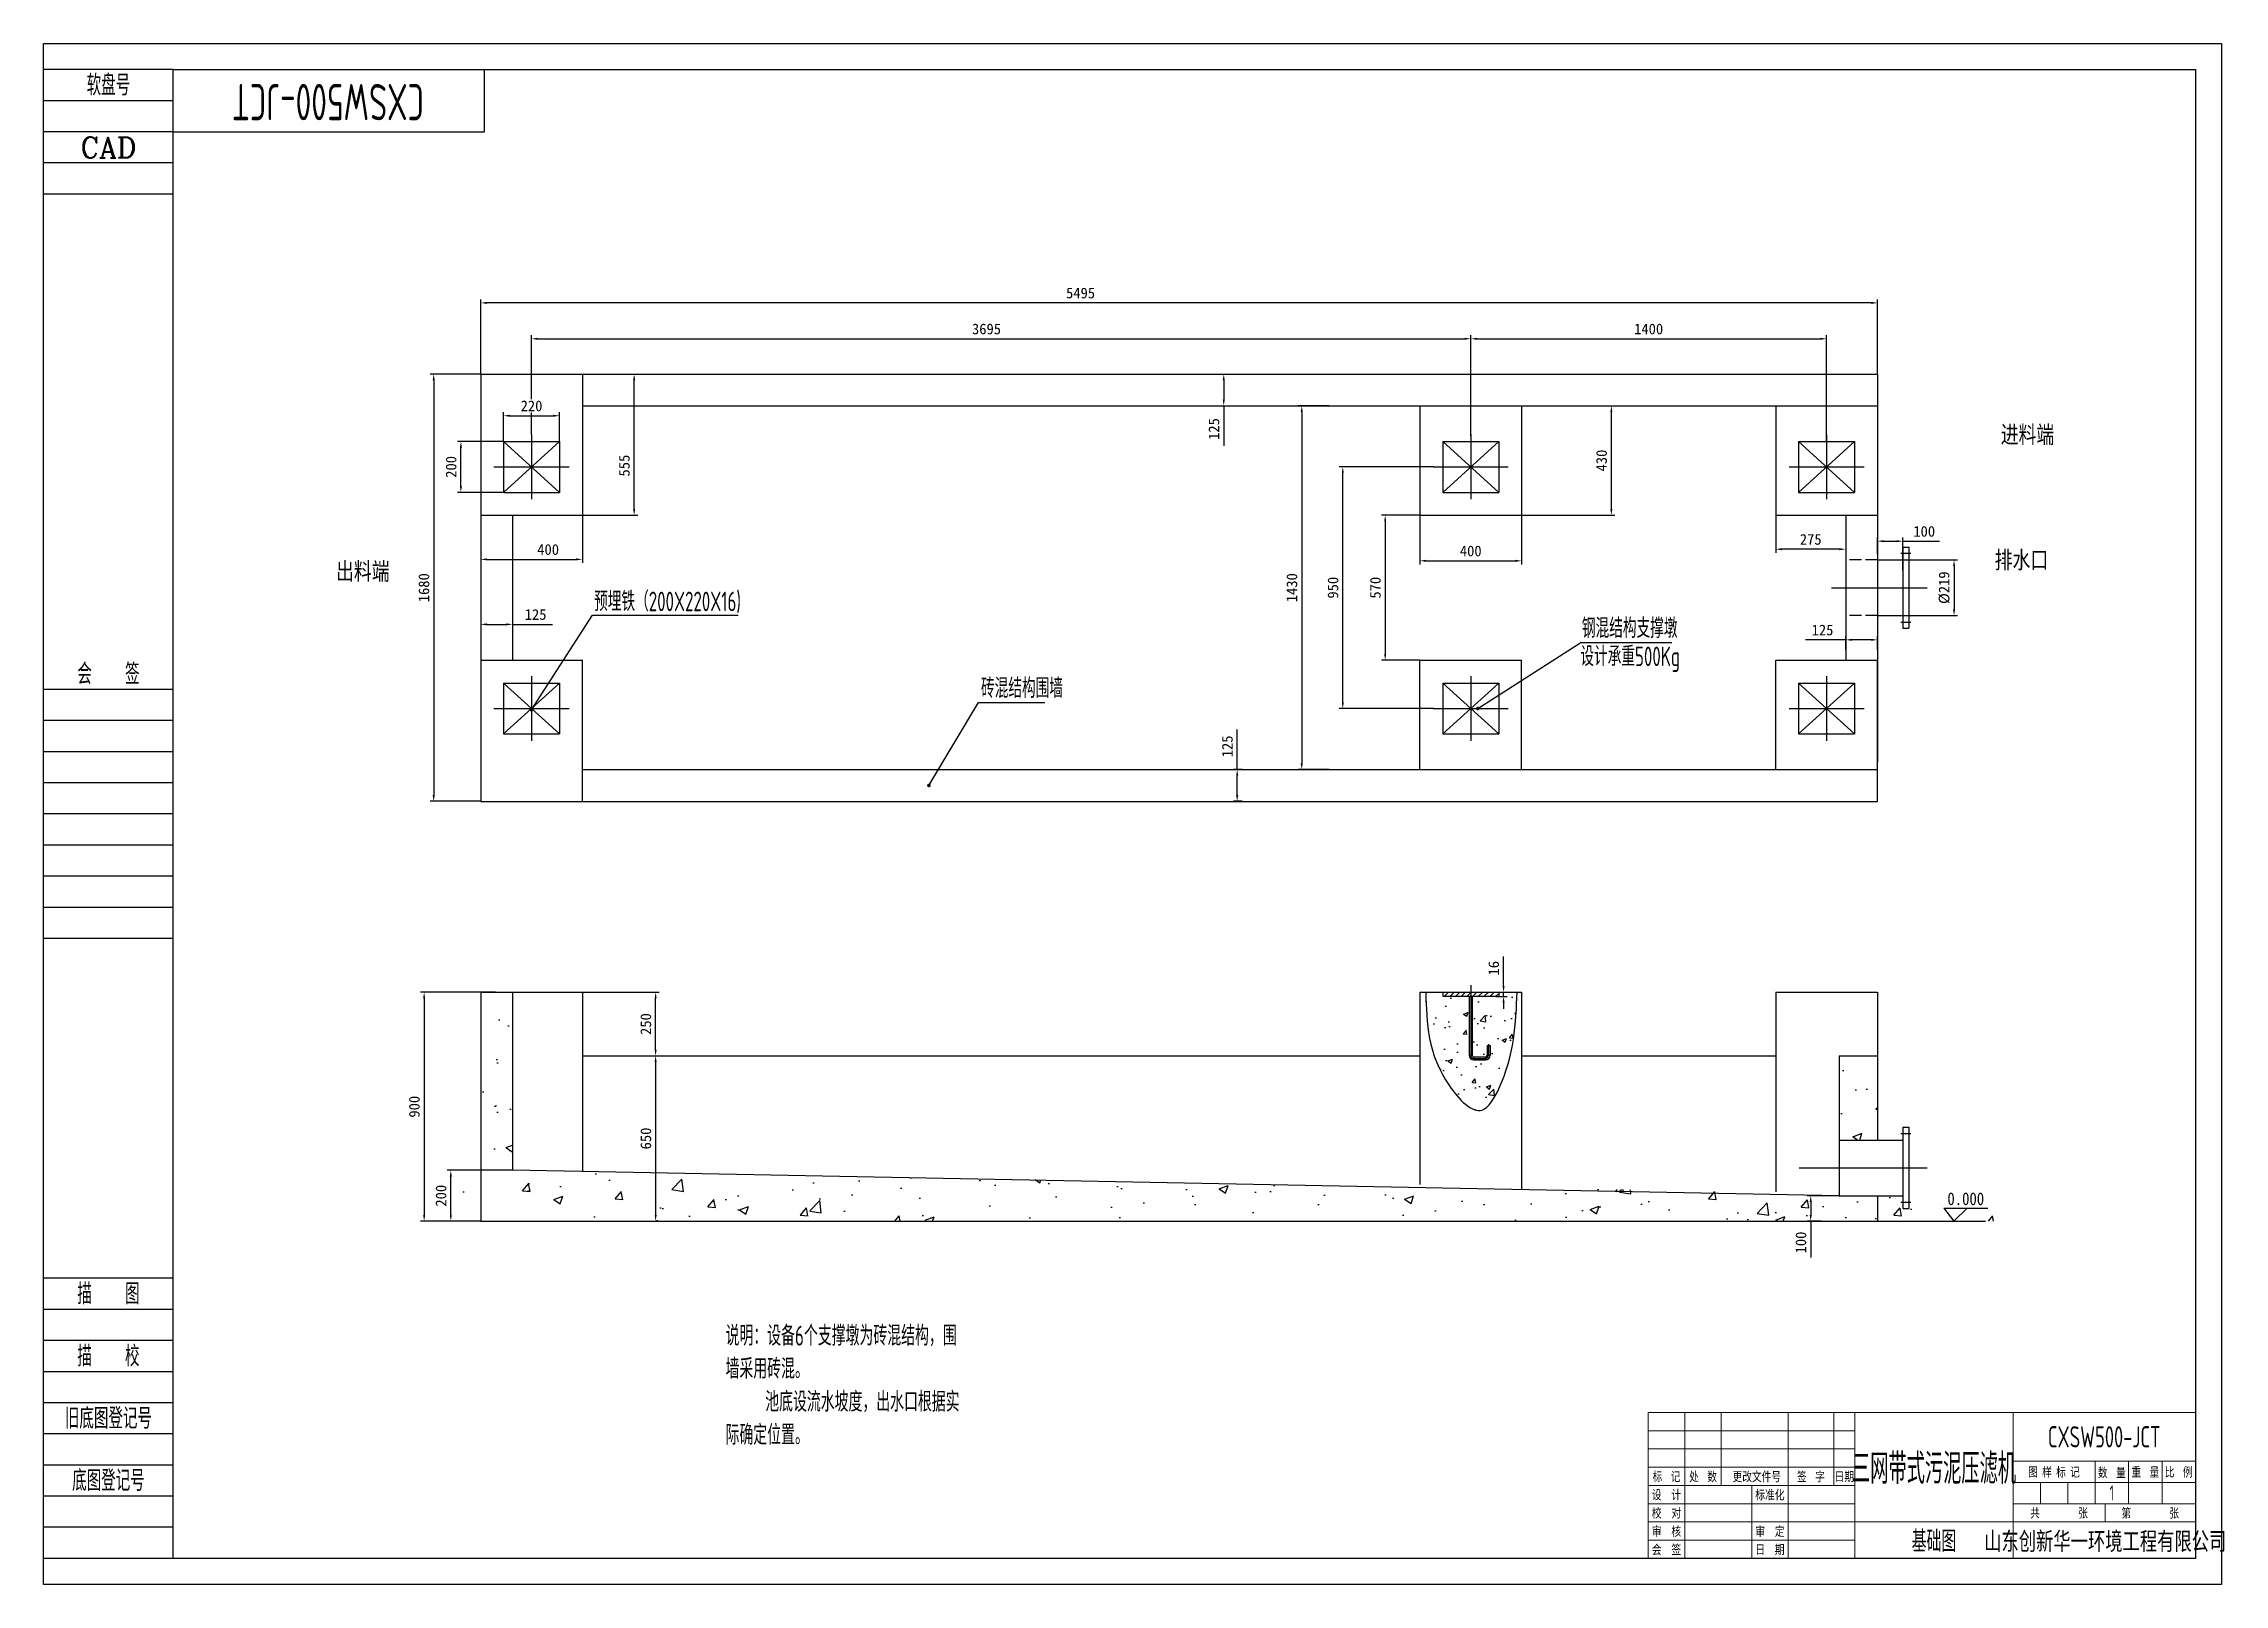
# Model space of a CAD drawing. Header units: millimetres. Extents: x 240499 to 260805, y 23743 to 31534.
# Drawn here: x 252225 to 260805, y 24552 to 30610 of the extents above; entities that cross this region are included whole.
import ezdxf
from ezdxf.enums import TextEntityAlignment as Align
from ezdxf.lldxf.tags import DXFTag

# ---------------------------------------------------------------- set-up
doc = ezdxf.new("R2010")
doc.units = ezdxf.units.MM
doc.linetypes.add('GEN3', pattern=[6.25, 4.75, -1.5])
for name, color, linetype in [('2细线层', 4, 'Continuous'), ('3', 6, 'GEN3'), ('3中心线层', 1, 'CENTER'), ('4', 3, 'Continuous'), ('6', 2, 'Continuous'), ('8', 1, 'Continuous'), ('RAHM2', 1, 'Continuous'), ('RAHM3', 2, 'Continuous'), ('RAHM5', 7, 'Continuous'), ('TILE1', 5, 'Continuous')]:
    doc.layers.add(name, color=color, linetype=linetype)
doc.styles.add('66', font='仿宋_GB2312', dxfattribs={"width": 0.85})
doc.styles.add('HZ', font='geniso', dxfattribs={"width": 0.7, "bigfont": 'hztxt'})
doc.styles.add('ROMANC', font='romanc', dxfattribs={"height": 4})
tags = doc.linetypes.add('CENTER', pattern=[2, 1.25, -0.25, 0.25, -0.25]).pattern_tags.tags
tags[10:11] = [DXFTag(74, 4), DXFTag(75, 0), DXFTag(340, '0'), DXFTag(46, 1.0), DXFTag(50, 0.0), DXFTag(44, 0.0), DXFTag(45, 0.0)]
tags[8:9] = [DXFTag(74, 4), DXFTag(75, 0), DXFTag(340, '0'), DXFTag(46, 1.0), DXFTag(50, 0.0), DXFTag(44, 0.0), DXFTag(45, 0.0)]
tags[6:7] = [DXFTag(74, 4), DXFTag(75, 0), DXFTag(340, '0'), DXFTag(46, 1.0), DXFTag(50, 0.0), DXFTag(44, 0.0), DXFTag(45, 0.0)]
tags[4:5] = [DXFTag(74, 4), DXFTag(75, 0), DXFTag(340, '0'), DXFTag(46, 1.0), DXFTag(50, 0.0), DXFTag(44, 0.0), DXFTag(45, 0.0)]
doc.dimstyles.new('GEN-ISO', dxfattribs={"dimscale": 7, "dimtxt": 8, "dimasz": 6, "dimexe": 3, "dimexo": 0, "dimgap": 3, "dimtad": 1, "dimdsep": 46, "dimtxsty": 'Standard', "dimcen": 0, "dimclrd": 256, "dimclre": 256, "dimclrt": 2, "dimadec": 0, "dimazin": 0, "dimtp": 0.1, "dimtm": 0.1, "dimtfac": 0.71, "dimtmove": 0, "dimatfit": 3, "dimfxl": 1, "dimtfill": 1, "dimtolj": 1, "dimtzin": 0, "dimarcsym": 0})
doc.dimstyles.new('GEN-ISO$7', dxfattribs={"dimscale": 7, "dimtxt": 8, "dimasz": 6, "dimexe": 3, "dimexo": 0, "dimgap": 3, "dimtad": 1, "dimdsep": 46, "dimtxsty": 'Standard', "dimcen": 0, "dimclrd": 256, "dimclre": 256, "dimclrt": 2, "dimadec": 0, "dimazin": 0, "dimtp": 0.1, "dimtm": 0.1, "dimtfac": 0.71, "dimtmove": 0, "dimatfit": 3, "dimldrblk": 'DOT', "dimfxl": 1, "dimtfill": 1, "dimtolj": 1, "dimtzin": 0, "dimarcsym": 0})

msp = doc.modelspace()

# ---------------------------------------------------------------- texts
at = {"layer": '4', "insert": (259715.089, 26092.942), "char_height": 50, "width": 231.05055, "attachment_point": 1, "style": '66'}
msp.add_mtext('0.000', dxfattribs=at)
at = {"layer": '6', "attachment_point": 1, "style": 'HZ'}
for s, insert, char_height, width in [('{\\W0.9;进料端}', (259924.77, 29109.296), 78, 282.39986), ('{\\W0.9;出料端}', (253375.954, 28571.599), 78, 282.39986), ('{\\W0.9;排水口}', (259901.125, 28616.51), 78, 282.39986), ('预埋铁（200X220X16)', (254391.207, 28455.054), 76.8, 709.99322), ('钢混结构支撑墩', (258277.082, 28349.947), 76.8, 709.99322), ('设计承重500Kg', (258271.098, 28239.081), 76.8, 709.99322), ('砖混结构围墙', (255913.273, 28114.161), 76.8, 709.99322), ('说明：设备6个支撑墩为砖混结构，围墙采用砖混。\\P     池底设流水坡度，出水口根据实际确定位置。', (254908.26, 25568.527), 78, 939.0223)]:
    msp.add_mtext(s, dxfattribs=dict(at, insert=insert, char_height=char_height, width=width))

# ---------------------------------------------------------------- blocks, each defined once
blk = doc.blocks.new('GB-A3')
for p, q in [((85, 280), (85, 292)), ((25, 280), (85, 280)), ((25, 5), (0, 5))]:
    blk.add_line(p, q)
blk.add_lwpolyline([(25, 5), (25, 292), (415, 292), (415, 5)], close=True)
at = {"layer": 'RAHM2'}
for p, q in [((25, 286), (0, 286)), ((25, 274), (0, 274)), ((25, 166.5), (0, 166.5)), ((25, 154.5), (0, 154.5)), ((25, 142.5), (0, 142.5)), ((25, 130.5), (0, 130.5)), ((25, 53), (0, 53)), ((25, 41), (0, 41)), ((25, 29), (0, 29)), ((25, 17), (0, 17)), ((25, 11), (0, 11))]:
    blk.add_line(p, q, dxfattribs=at)
at = {"layer": 'RAHM3'}
for p, q in [((25, 292), (0, 292)), ((25, 280), (0, 280)), ((25, 268), (0, 268)), ((25, 172.5), (0, 172.5)), ((25, 160.5), (0, 160.5)), ((25, 148.5), (0, 148.5)), ((25, 136.5), (0, 136.5)), ((25, 124.5), (0, 124.5)), ((25, 59), (0, 59)), ((25, 47), (0, 47)), ((25, 35), (0, 35)), ((25, 23), (0, 23))]:
    blk.add_line(p, q, dxfattribs=at)
at = {"layer": 'TILE1'}
blk.add_line((0, 0), (0, 297), dxfattribs=at)
blk.add_lwpolyline([(0, 297), (420, 297), (420, 0), (0, 0)], dxfattribs=at)
at = {"layer": 'RAHM2', "style": 'HZ', "width": 0.7}
for s, p in [('软盘号', (12.5, 287)), ('会    签', (12.5, 173.5)), ('描    图', (12.5, 54)), ('描    校', (12.5, 42)), ('旧底图登记号', (12.5, 30)), ('底图登记号', (12.5, 18))]:
    blk.add_text(s, height=4, dxfattribs=at).set_placement(p, align=Align.CENTER)
at = {"layer": 'RAHM2', "style": 'ROMANC'}
blk.add_text('CAD', height=4, dxfattribs=at).set_placement((12.5, 275), align=Align.CENTER)
at = {"layer": 'RAHM5', "style": 'HZ', "width": 0.7}
blk.add_attdef('GEN-TITLE-NR{8.15}', text='', height=7, rotation=180, dxfattribs=at).set_placement((54.84, 285.73), align=Align.MIDDLE)
blk = doc.blocks.new('22222222222222')
at = {"lineweight": 18}
for p, q in [((137777, 5471), (137777, 6745)), ((137777, 6745), (142555, 6745)), ((138096, 6108), (138096, 6745)), ((138414, 6108), (138414, 6745)), ((138998, 6108), (138998, 6745)), ((139396, 6108), (139396, 6745)), ((139582, 5471), (139582, 6745)), ((140962, 6745), (140962, 5471)), ((142555, 6745), (142555, 5471)), ((137777, 6108), (139582, 6108)), ((138096, 5471), (138096, 6108)), ((138680, 5471), (138680, 6108)), ((138998, 5471), (138998, 6108)), ((137777, 5471), (142555, 5471))]:
    blk.add_line(p, q, dxfattribs=at)
at = {"layer": 'RAHM2', "lineweight": 18}
for p, q in [((137777, 6585), (139582, 6585)), ((137777, 6426), (139582, 6426)), ((140962, 6320), (142555, 6320)), ((141679, 5948), (141679, 6320)), ((141971, 5948), (141971, 6320)), ((142263, 5948), (142263, 6320)), ((137777, 6267), (139582, 6267)), ((140963, 6134), (142555, 6134)), ((141201, 5948), (141201, 6134)), ((141440, 6134), (141440, 5948)), ((141971, 5949), (141971, 6134)), ((137777, 5948), (139582, 5948)), ((140962, 5948), (142555, 5948)), ((141766, 5791), (141766, 5948)), ((137777, 5789), (140962, 5789)), ((140962, 5789), (142555, 5789)), ((137777, 5630), (139582, 5630))]:
    blk.add_line(p, q, dxfattribs=at)
at = {"layer": 'RAHM2', "lineweight": 18, "style": 'HZ'}
for s, width, p in [('标  记', 0.7, (137936, 6187)), ('处  数', 0.7, (138255, 6187)), (' 更改文件号', 0.7, (138706, 6187)), ('签  字', 0.7, (139197, 6187)), ('日期', 0.7, (139489, 6187)), ('图 样 标 记', 0.7, (141320, 6227)), ('数  量', 0.7, (141825, 6222)), ('重  量', 0.7, (142117, 6227)), ('比  例', 0.7, (142409, 6227)), ('校  对', 0.8, (137936, 5869)), ('设  计', 0.8, (137936, 6028)), ('标准化', 0.8, (138839, 6028)), ('共         张', 0.7, (141364, 5869)), ('第         张', 0.7, (142160, 5869)), ('审  核', 0.8, (137936, 5710)), ('审  定', 0.8, (138839, 5709)), ('会  签', 0.8, (137936, 5550)), ('日  期', 0.8, (138839, 5550))]:
    blk.add_text(s, height=92.9, dxfattribs=dict(at, width=width)).set_placement(p, align=Align.MIDDLE)
at = {"layer": 'RAHM2', "color": 2, "lineweight": 18, "style": 'HZ'}
for tag, width, p in [('SL{3.6}', 0.65, (141825, 6041)), ('GEN-TITLE-SCA{3.6}', 0.8, (142409, 6041)), ('WEIGHT{3.6}', 0.65, (142117, 6041)), ('GJZ{2}', 0.65, (141366, 5858)), ('DJZ{2}', 0.65, (142163, 5858))]:
    blk.add_attdef(tag, text='', height=133, dxfattribs=dict(at, width=width)).set_placement(p, align=Align.MIDDLE)
at = {"layer": 'RAHM5', "color": 7, "lineweight": 18, "style": 'HZ', "width": 0.85}
blk.add_text('山东创新华一环境工程有限公司', height=177.73, dxfattribs=at).set_placement((141767, 5625), align=Align.MIDDLE)
at = {"layer": 'RAHM5', "lineweight": 18, "style": 'HZ', "width": 0.7}
for tag, height, p in [('GEN-TITLE-NR{7.2}', 186, (141758, 6532)), ('GEN-TITLE-DES1{5}', 265, (140272, 6267)), ('GEN-TITLE-MAT1{6}', 186, (140272, 5630))]:
    blk.add_attdef(tag, text='', height=height, dxfattribs=at).set_placement(p, align=Align.MIDDLE)
blk = doc.blocks.new('*D1518')
at = {"layer": '4', "lineweight": -2}
for p, q in [((257839.9, 29067.6), (257839.9, 29463.3)), ((257864.4, 29449.3), (259215.4, 29449.3)), ((259239.9, 29043.7), (259239.9, 29463.3))]:
    blk.add_line(p, q, dxfattribs=at)
at = {"layer": '4'}
for points in [[(257864.4, 29453.4), (257864.4, 29445.3), (257839.9, 29449.3)], [(259215.4, 29453.4), (259215.4, 29445.3), (259239.9, 29449.3)]]:
    blk.add_solid(points, dxfattribs=at)
at = {"layer": 'Defpoints', "color": 0}
for p in [(259239.9, 29449.3), (257839.9, 29067.6), (259239.9, 29043.7)]:
    blk.add_point(p, dxfattribs=at)
at = {"layer": '4', "color": 2, "insert": (258539.9, 29487.8), "char_height": 42, "attachment_point": 5, "bg_fill": 3, "box_fill_scale": 1.1, "bg_fill_color": 256, "bg_fill_true_color": 13158600, "bg_fill_transparency": 11066976}
blk.add_mtext('\\A1;1400', dxfattribs=at)
blk = doc.blocks.new('*D1519')
at = {"layer": '4', "lineweight": -2}
for p, q in [((253944.9, 29310.6), (253944.9, 29604.5)), ((259439.9, 29310.6), (259439.9, 29604.5)), ((259415.4, 29590.5), (253969.4, 29590.5))]:
    blk.add_line(p, q, dxfattribs=at)
at = {"layer": '4'}
for points in [[(253969.4, 29594.6), (253969.4, 29586.4), (253944.9, 29590.5)], [(259415.4, 29594.6), (259415.4, 29586.4), (259439.9, 29590.5)]]:
    blk.add_solid(points, dxfattribs=at)
at = {"layer": 'Defpoints', "color": 0}
for p in [(253944.9, 29590.5), (253944.9, 29310.6), (259439.9, 29310.6)]:
    blk.add_point(p, dxfattribs=at)
at = {"layer": '4', "color": 2, "insert": (256304.9, 29629), "char_height": 42, "attachment_point": 5, "bg_fill": 3, "box_fill_scale": 1.1, "bg_fill_color": 256, "bg_fill_true_color": 13158600, "bg_fill_transparency": 15924700}
blk.add_mtext('\\A1;5495', dxfattribs=at)
blk = doc.blocks.new('*D1521')
at = {"layer": '4', "lineweight": -2}
for p, q in [((253944.9, 29310.6), (253746.2, 29310.6)), ((253760.2, 29286.1), (253760.2, 27655.1)), ((253944.9, 27630.6), (253746.2, 27630.6))]:
    blk.add_line(p, q, dxfattribs=at)
at = {"layer": '4'}
for points in [[(253756.1, 29286.1), (253764.3, 29286.1), (253760.2, 29310.6)], [(253756.1, 27655.1), (253764.3, 27655.1), (253760.2, 27630.6)]]:
    blk.add_solid(points, dxfattribs=at)
at = {"layer": 'Defpoints', "color": 0}
for p in [(253944.9, 29310.6), (253760.2, 27630.6), (253944.9, 27630.6)]:
    blk.add_point(p, dxfattribs=at)
at = {"layer": '4', "color": 2, "insert": (253721.7, 28470.6), "char_height": 42, "attachment_point": 5, "rotation": 90, "bg_fill": 3, "box_fill_scale": 1.1, "bg_fill_color": 256, "bg_fill_true_color": 13158600, "bg_fill_transparency": 11066976}
blk.add_mtext('\\A1;1680', dxfattribs=at)
blk = doc.blocks.new('*D1522')
at = {"layer": '4', "lineweight": -2}
for p, q in [((254144.9, 29072.7), (254144.9, 29463.3)), ((254169.4, 29449.3), (257815.4, 29449.3)), ((257839.9, 29149.1), (257839.9, 29463.3))]:
    blk.add_line(p, q, dxfattribs=at)
at = {"layer": '4'}
for points in [[(254169.4, 29453.4), (254169.4, 29445.3), (254144.9, 29449.3)], [(257815.4, 29453.4), (257815.4, 29445.3), (257839.9, 29449.3)]]:
    blk.add_solid(points, dxfattribs=at)
at = {"layer": 'Defpoints', "color": 0}
for p in [(257839.9, 29449.3), (257839.9, 29149.1), (254144.9, 29072.7)]:
    blk.add_point(p, dxfattribs=at)
at = {"layer": '4', "color": 2, "insert": (255934.9, 29487.8), "char_height": 42, "attachment_point": 5, "bg_fill": 3, "box_fill_scale": 1.1, "bg_fill_color": 256, "bg_fill_true_color": 13158600, "bg_fill_transparency": 11066976}
blk.add_mtext('\\A1;3695', dxfattribs=at)
blk = doc.blocks.new('*D1523')
at = {"layer": '4', "lineweight": -2}
for p, q in [((259539.9, 28580.1), (259755.3, 28580.1)), ((259741.3, 28555.6), (259741.3, 28385.6)), ((259539.9, 28361.1), (259755.3, 28361.1))]:
    blk.add_line(p, q, dxfattribs=at)
at = {"layer": '4'}
for points in [[(259737.2, 28555.6), (259745.4, 28555.6), (259741.3, 28580.1)], [(259737.2, 28385.6), (259745.4, 28385.6), (259741.3, 28361.1)]]:
    blk.add_solid(points, dxfattribs=at)
at = {"layer": 'Defpoints', "color": 0}
for p in [(259539.9, 28580.1), (259539.9, 28361.1)]:
    blk.add_point(p, dxfattribs=at)
at = {"layer": '4', "color": 2, "insert": (259702.8, 28470.6), "char_height": 42, "attachment_point": 5, "rotation": 90, "bg_fill": 3, "box_fill_scale": 1.1, "bg_fill_color": 256, "bg_fill_true_color": 13158600, "bg_fill_transparency": 11066976}
blk.add_mtext('\\A1;%%C219', dxfattribs=at)
at = {"layer": 'Defpoints', "color": 0}
blk.add_point((259741.3, 28361.1), dxfattribs=at)
blk = doc.blocks.new('*D1524')
at = {"layer": '4', "lineweight": -2}
for p, q in [((259439.9, 28603.4), (259439.9, 28667.5)), ((259539.9, 28539.3), (259539.9, 28667.5)), ((259464.4, 28653.5), (259515.4, 28653.5)), ((259539.9, 28653.5), (259683.4, 28653.5))]:
    blk.add_line(p, q, dxfattribs=at)
at = {"layer": '4'}
for points in [[(259464.4, 28657.6), (259464.4, 28649.5), (259439.9, 28653.5)], [(259515.4, 28657.6), (259515.4, 28649.5), (259539.9, 28653.5)]]:
    blk.add_solid(points, dxfattribs=at)
at = {"layer": 'Defpoints', "color": 0}
for p in [(259439.9, 28603.4), (259539.9, 28539.3)]:
    blk.add_point(p, dxfattribs=at)
at = {"layer": '4', "color": 2, "insert": (259623.9, 28692), "char_height": 42, "attachment_point": 5, "bg_fill": 3, "box_fill_scale": 1.1, "bg_fill_color": 256, "bg_fill_true_color": 13158600, "bg_fill_transparency": 13645440}
blk.add_mtext('\\A1;100', dxfattribs=at)
at = {"layer": 'Defpoints', "color": 0}
blk.add_point((259539.9, 28653.5), dxfattribs=at)
blk = doc.blocks.new('*D1525')
at = {"layer": '4', "lineweight": -2}
for p, q in [((254344.9, 29310.6), (254562.7, 29310.6)), ((254548.7, 28780.1), (254548.7, 29286.1)), ((254344.9, 28755.6), (254562.7, 28755.6))]:
    blk.add_line(p, q, dxfattribs=at)
at = {"layer": '4'}
for points in [[(254544.6, 29286.1), (254552.8, 29286.1), (254548.7, 29310.6)], [(254544.6, 28780.1), (254552.8, 28780.1), (254548.7, 28755.6)]]:
    blk.add_solid(points, dxfattribs=at)
at = {"layer": 'Defpoints', "color": 0}
for p in [(254344.9, 29310.6), (254548.7, 29310.6), (254344.9, 28755.6)]:
    blk.add_point(p, dxfattribs=at)
at = {"layer": '4', "color": 2, "insert": (254510.2, 28950.7), "char_height": 42, "attachment_point": 5, "rotation": 90, "bg_fill": 3, "box_fill_scale": 1.1, "bg_fill_color": 256, "bg_fill_true_color": 13158600, "bg_fill_transparency": 15647204}
blk.add_mtext('\\A1;555', dxfattribs=at)
blk = doc.blocks.new('*D1526')
at = {"layer": '4', "lineweight": -2}
for p, q in [((253944.9, 28755.6), (253944.9, 28568)), ((254344.9, 28755.6), (254344.9, 28568)), ((253969.4, 28582), (254320.4, 28582))]:
    blk.add_line(p, q, dxfattribs=at)
at = {"layer": '4'}
for points in [[(253969.4, 28586.1), (253969.4, 28577.9), (253944.9, 28582)], [(254320.4, 28586.1), (254320.4, 28577.9), (254344.9, 28582)]]:
    blk.add_solid(points, dxfattribs=at)
at = {"layer": 'Defpoints', "color": 0}
for p in [(253944.9, 28755.6), (254344.9, 28755.6), (254344.9, 28582)]:
    blk.add_point(p, dxfattribs=at)
at = {"layer": '4', "color": 2, "insert": (254210.3, 28620.5), "char_height": 42, "attachment_point": 5, "bg_fill": 3, "box_fill_scale": 1.1, "bg_fill_color": 256, "bg_fill_true_color": 13158600, "bg_fill_transparency": 4980825}
blk.add_mtext('\\A1;400', dxfattribs=at)
blk = doc.blocks.new('*D1527')
at = {"layer": '4', "lineweight": -2}
for p, q in [((254034.9, 29045.6), (253853.1, 29045.6)), ((253867.1, 28870.1), (253867.1, 29021.1)), ((254034.9, 28845.6), (253853.1, 28845.6))]:
    blk.add_line(p, q, dxfattribs=at)
at = {"layer": '4'}
for points in [[(253863, 29021.1), (253871.2, 29021.1), (253867.1, 29045.6)], [(253863, 28870.1), (253871.2, 28870.1), (253867.1, 28845.6)]]:
    blk.add_solid(points, dxfattribs=at)
at = {"layer": 'Defpoints', "color": 0}
for p in [(253867.1, 29045.6), (254034.9, 29045.6), (254034.9, 28845.6)]:
    blk.add_point(p, dxfattribs=at)
at = {"layer": '4', "color": 2, "insert": (253828.6, 28945.6), "char_height": 42, "attachment_point": 5, "rotation": 90, "bg_fill": 3, "box_fill_scale": 1.1, "bg_fill_color": 256, "bg_fill_true_color": 13158600, "bg_fill_transparency": 11069556}
blk.add_mtext('\\A1;200', dxfattribs=at)
blk = doc.blocks.new('*D1528')
at = {"layer": '4', "lineweight": -2}
for p, q in [((254034.9, 29045.6), (254034.9, 29160.8)), ((254059.4, 29146.8), (254230.4, 29146.8)), ((254254.9, 29045.6), (254254.9, 29160.8))]:
    blk.add_line(p, q, dxfattribs=at)
at = {"layer": '4'}
for points in [[(254059.4, 29150.9), (254059.4, 29142.7), (254034.9, 29146.8)], [(254230.4, 29150.9), (254230.4, 29142.7), (254254.9, 29146.8)]]:
    blk.add_solid(points, dxfattribs=at)
at = {"layer": 'Defpoints', "color": 0}
for p in [(254254.9, 29146.8), (254034.9, 29045.6), (254254.9, 29045.6)]:
    blk.add_point(p, dxfattribs=at)
at = {"layer": '4', "color": 2, "insert": (254144.9, 29185.3), "char_height": 42, "attachment_point": 5, "bg_fill": 3, "box_fill_scale": 1.1, "bg_fill_color": 256, "bg_fill_true_color": 13158600, "bg_fill_transparency": 11069556}
blk.add_mtext('\\A1;220', dxfattribs=at)
blk = doc.blocks.new('*D1529')
at = {"layer": '4', "lineweight": -2}
for p, q in [((257969, 26904.3), (257969, 27019.8)), ((257939.2, 26879.8), (257983, 26879.8)), ((257939.2, 26863.8), (257983, 26863.8)), ((257969, 26863.8), (257969, 26879.8)), ((257969, 26839.3), (257969, 26814.8))]:
    blk.add_line(p, q, dxfattribs=at)
at = {"layer": '4'}
for points in [[(257964.9, 26904.3), (257973.1, 26904.3), (257969, 26879.8)], [(257964.9, 26839.3), (257973.1, 26839.3), (257969, 26863.8)]]:
    blk.add_solid(points, dxfattribs=at)
at = {"layer": 'Defpoints', "color": 0}
for p in [(257939.2, 26879.8), (257939.2, 26863.8), (257969, 26879.8)]:
    blk.add_point(p, dxfattribs=at)
at = {"layer": '4', "color": 2, "insert": (257930.5, 26974.3), "char_height": 42, "attachment_point": 5, "rotation": 90, "bg_fill": 3, "box_fill_scale": 1.1, "bg_fill_color": 256, "bg_fill_true_color": 13158600, "bg_fill_transparency": 11069556}
blk.add_mtext('\\A1;16', dxfattribs=at)
blk = doc.blocks.new('*D1530')
at = {"layer": '4', "lineweight": -2}
for p, q in [((254002.6, 26879.8), (253708.5, 26879.8)), ((253722.5, 26855.3), (253722.5, 26004.3)), ((253944.9, 25979.8), (253708.5, 25979.8))]:
    blk.add_line(p, q, dxfattribs=at)
at = {"layer": '4'}
for points in [[(253718.4, 26855.3), (253726.6, 26855.3), (253722.5, 26879.8)], [(253718.4, 26004.3), (253726.6, 26004.3), (253722.5, 25979.8)]]:
    blk.add_solid(points, dxfattribs=at)
at = {"layer": 'Defpoints', "color": 0}
for p in [(254002.6, 26879.8), (253722.5, 25979.8), (253944.9, 25979.8)]:
    blk.add_point(p, dxfattribs=at)
at = {"layer": '4', "color": 2, "insert": (253684, 26429.8), "char_height": 42, "attachment_point": 5, "rotation": 90, "bg_fill": 3, "box_fill_scale": 1.1, "bg_fill_color": 256, "bg_fill_true_color": 13158600, "bg_fill_transparency": 11069556}
blk.add_mtext('\\A1;900', dxfattribs=at)
blk = doc.blocks.new('*D1531')
at = {"layer": '4', "lineweight": -2}
for p, q in [((254344.9, 26879.8), (254647.3, 26879.8)), ((254633.3, 26654.3), (254633.3, 26855.3)), ((254555.3, 26629.8), (254647.3, 26629.8))]:
    blk.add_line(p, q, dxfattribs=at)
at = {"layer": '4'}
for points in [[(254629.2, 26855.3), (254637.4, 26855.3), (254633.3, 26879.8)], [(254629.2, 26654.3), (254637.4, 26654.3), (254633.3, 26629.8)]]:
    blk.add_solid(points, dxfattribs=at)
at = {"layer": 'Defpoints', "color": 0}
for p in [(254344.9, 26879.8), (254633.3, 26879.8), (254555.3, 26629.8)]:
    blk.add_point(p, dxfattribs=at)
at = {"layer": '4', "color": 2, "insert": (254594.8, 26754.8), "char_height": 42, "attachment_point": 5, "rotation": 90, "bg_fill": 3, "box_fill_scale": 1.1, "bg_fill_color": 256, "bg_fill_true_color": 13158600, "bg_fill_transparency": 9658128}
blk.add_mtext('\\A1;250', dxfattribs=at)
blk = doc.blocks.new('_Dot')
at = {"color": 0, "linetype": 'ByBlock', "lineweight": -2}
blk.add_line((-0.5, 0), (-1, 0), dxfattribs=at)
at = {"color": 0, "linetype": 'ByBlock', "const_width": 0.5}
blk.add_lwpolyline([(-0.25, 0, 1), (0.25, 0, 1)], format="xyb", close=True, dxfattribs=at)
blk = doc.blocks.new('*D1532')
at = {"layer": '4', "lineweight": -2}
for p, q in [((254069.9, 26179.8), (253813.5, 26179.8)), ((253827.5, 26004.3), (253827.5, 26155.3)), ((253944.9, 25979.8), (253813.5, 25979.8))]:
    blk.add_line(p, q, dxfattribs=at)
at = {"layer": '4'}
for points in [[(253823.4, 26155.3), (253831.5, 26155.3), (253827.5, 26179.8)], [(253823.4, 26004.3), (253831.5, 26004.3), (253827.5, 25979.8)]]:
    blk.add_solid(points, dxfattribs=at)
at = {"layer": 'Defpoints', "color": 0}
for p in [(253827.5, 26179.8), (254069.9, 26179.8), (253944.9, 25979.8)]:
    blk.add_point(p, dxfattribs=at)
at = {"layer": '4', "color": 2, "insert": (253789, 26079.8), "char_height": 42, "attachment_point": 5, "rotation": 90, "bg_fill": 3, "box_fill_scale": 1.1, "bg_fill_color": 256, "bg_fill_true_color": 13158600, "bg_fill_transparency": 0}
blk.add_mtext('\\A1;200', dxfattribs=at)
blk = doc.blocks.new('*D1520')
at = {"layer": '4', "lineweight": -2}
for p, q in [((259289.9, 26079.8), (259163.4, 26079.8)), ((259177.4, 26055.3), (259177.4, 26004.3)), ((259219.5, 25979.8), (259163.4, 25979.8)), ((259177.4, 25979.8), (259177.4, 25836.3))]:
    blk.add_line(p, q, dxfattribs=at)
at = {"layer": '4'}
for points in [[(259173.3, 26055.3), (259181.5, 26055.3), (259177.4, 26079.8)], [(259173.3, 26004.3), (259181.5, 26004.3), (259177.4, 25979.8)]]:
    blk.add_solid(points, dxfattribs=at)
at = {"layer": 'Defpoints', "color": 0}
for p in [(259289.9, 26079.8), (259219.5, 25979.8)]:
    blk.add_point(p, dxfattribs=at)
at = {"layer": '4', "color": 2, "insert": (259138.9, 25895.8), "char_height": 42, "attachment_point": 5, "rotation": 90, "bg_fill": 3, "box_fill_scale": 1.1, "bg_fill_color": 256, "bg_fill_true_color": 13158600, "bg_fill_transparency": 11074200}
blk.add_mtext('\\A1;100', dxfattribs=at)
at = {"layer": 'Defpoints', "color": 0}
blk.add_point((259177.4, 25979.8), dxfattribs=at)
blk = doc.blocks.new('*D1533')
at = {"layer": '4', "lineweight": -2}
for p, q in [((257695.2, 28945.6), (257322.6, 28945.6)), ((257336.6, 28020.1), (257336.6, 28921.1)), ((257695.2, 27995.6), (257322.6, 27995.6))]:
    blk.add_line(p, q, dxfattribs=at)
at = {"layer": '4'}
for points in [[(257332.5, 28921.1), (257340.7, 28921.1), (257336.6, 28945.6)], [(257332.5, 28020.1), (257340.7, 28020.1), (257336.6, 27995.6)]]:
    blk.add_solid(points, dxfattribs=at)
at = {"layer": 'Defpoints', "color": 0}
for p in [(257336.6, 28945.6), (257695.2, 28945.6), (257695.2, 27995.6)]:
    blk.add_point(p, dxfattribs=at)
at = {"layer": '4', "color": 2, "insert": (257298.1, 28470.6), "char_height": 42, "attachment_point": 5, "rotation": 90, "bg_fill": 3, "box_fill_scale": 1.1, "bg_fill_color": 256, "bg_fill_true_color": 13158600, "bg_fill_transparency": 16352908}
blk.add_mtext('\\A1;950', dxfattribs=at)
blk = doc.blocks.new('*D1534')
at = {"layer": '4', "lineweight": -2}
for p, q in [((256864.3, 29310.6), (256882.2, 29310.6)), ((256868.2, 29286.1), (256868.2, 29210.1)), ((256864.3, 29185.6), (256882.2, 29185.6)), ((256868.2, 29185.6), (256868.2, 29028.1))]:
    blk.add_line(p, q, dxfattribs=at)
at = {"layer": '4'}
for points in [[(256864.1, 29286.1), (256872.3, 29286.1), (256868.2, 29310.6)], [(256864.1, 29210.1), (256872.3, 29210.1), (256868.2, 29185.6)]]:
    blk.add_solid(points, dxfattribs=at)
at = {"layer": 'Defpoints', "color": 0}
for p in [(256864.3, 29310.6), (256864.3, 29185.6), (256868.2, 29185.6)]:
    blk.add_point(p, dxfattribs=at)
at = {"layer": '4', "color": 2, "insert": (256829.7, 29094.6), "char_height": 42, "attachment_point": 5, "rotation": 90, "bg_fill": 3, "box_fill_scale": 1.1, "bg_fill_color": 256, "bg_fill_true_color": 13158600, "bg_fill_transparency": 15234820}
blk.add_mtext('\\A1;125', dxfattribs=at)
blk = doc.blocks.new('*D1535')
at = {"layer": '4', "lineweight": -2}
for p, q in [((253944.9, 28470.6), (253944.9, 28312.4)), ((254069.9, 28470.6), (254069.9, 28312.4)), ((253969.4, 28326.4), (254045.4, 28326.4)), ((254069.9, 28326.4), (254227.4, 28326.4))]:
    blk.add_line(p, q, dxfattribs=at)
at = {"layer": '4'}
for points in [[(253969.4, 28330.5), (253969.4, 28322.3), (253944.9, 28326.4)], [(254045.4, 28330.5), (254045.4, 28322.3), (254069.9, 28326.4)]]:
    blk.add_solid(points, dxfattribs=at)
at = {"layer": 'Defpoints', "color": 0}
for p in [(253944.9, 28470.6), (254069.9, 28470.6), (254069.9, 28326.4)]:
    blk.add_point(p, dxfattribs=at)
at = {"layer": '4', "color": 2, "insert": (254160.9, 28364.9), "char_height": 42, "attachment_point": 5, "bg_fill": 3, "box_fill_scale": 1.1, "bg_fill_color": 256, "bg_fill_true_color": 13158600, "bg_fill_transparency": 11074200}
blk.add_mtext('\\A1;125', dxfattribs=at)
blk = doc.blocks.new('*D1536')
at = {"layer": '4', "lineweight": -2}
for p, q in [((256921.1, 27755.6), (256921.1, 27913.1)), ((256940.2, 27755.6), (256907.1, 27755.6)), ((256921.1, 27655.1), (256921.1, 27731.1)), ((256940.2, 27630.6), (256907.1, 27630.6))]:
    blk.add_line(p, q, dxfattribs=at)
at = {"layer": '4'}
for points in [[(256917, 27731.1), (256925.2, 27731.1), (256921.1, 27755.6)], [(256917, 27655.1), (256925.2, 27655.1), (256921.1, 27630.6)]]:
    blk.add_solid(points, dxfattribs=at)
at = {"layer": 'Defpoints', "color": 0}
for p in [(256921.1, 27755.6), (256940.2, 27755.6), (256940.2, 27630.6)]:
    blk.add_point(p, dxfattribs=at)
at = {"layer": '4', "color": 2, "insert": (256882.6, 27846.6), "char_height": 42, "attachment_point": 5, "rotation": 90, "bg_fill": 3, "box_fill_scale": 1.1, "bg_fill_color": 256, "bg_fill_true_color": 13158600, "bg_fill_transparency": 4708800}
blk.add_mtext('\\A1;125', dxfattribs=at)
blk = doc.blocks.new('*D1537')
at = {"layer": '4', "lineweight": -2}
for p, q in [((254601.3, 26629.8), (254647.3, 26629.8)), ((254633.3, 26605.3), (254633.3, 26004.3)), ((254586.7, 25979.8), (254647.3, 25979.8))]:
    blk.add_line(p, q, dxfattribs=at)
at = {"layer": '4'}
for points in [[(254629.2, 26605.3), (254637.4, 26605.3), (254633.3, 26629.8)], [(254629.2, 26004.3), (254637.4, 26004.3), (254633.3, 25979.8)]]:
    blk.add_solid(points, dxfattribs=at)
at = {"layer": 'Defpoints', "color": 0}
for p in [(254601.3, 26629.8), (254586.7, 25979.8), (254633.3, 25979.8)]:
    blk.add_point(p, dxfattribs=at)
at = {"layer": '4', "color": 2, "insert": (254594.8, 26304.8), "char_height": 42, "attachment_point": 5, "rotation": 90, "bg_fill": 3, "box_fill_scale": 1.1, "bg_fill_color": 256, "bg_fill_true_color": 13158600, "bg_fill_transparency": 4869708}
blk.add_mtext('\\A1;650', dxfattribs=at)
blk = doc.blocks.new('*D1538')
at = {"layer": '4', "lineweight": -2}
for p, q in [((257639.9, 28755.6), (257639.9, 28562.3)), ((258039.9, 28755.6), (258039.9, 28562.3)), ((257664.4, 28576.3), (258015.4, 28576.3))]:
    blk.add_line(p, q, dxfattribs=at)
at = {"layer": '4'}
for points in [[(257664.4, 28580.4), (257664.4, 28572.2), (257639.9, 28576.3)], [(258015.4, 28580.4), (258015.4, 28572.2), (258039.9, 28576.3)]]:
    blk.add_solid(points, dxfattribs=at)
at = {"layer": 'Defpoints', "color": 0}
for p in [(257639.9, 28755.6), (258039.9, 28755.6), (258039.9, 28576.3)]:
    blk.add_point(p, dxfattribs=at)
at = {"layer": '4', "color": 2, "insert": (257839.9, 28614.8), "char_height": 42, "attachment_point": 5, "bg_fill": 3, "box_fill_scale": 1.1, "bg_fill_color": 256, "bg_fill_true_color": 13158600, "bg_fill_transparency": 10117895}
blk.add_mtext('\\A1;400', dxfattribs=at)
blk = doc.blocks.new('*D1539')
at = {"layer": '4', "lineweight": -2}
for p, q in [((258244.6, 29185.6), (258407.1, 29185.6)), ((258393.1, 28780.1), (258393.1, 29161.1)), ((258039.9, 28755.6), (258407.1, 28755.6))]:
    blk.add_line(p, q, dxfattribs=at)
at = {"layer": '4'}
for points in [[(258389, 29161.1), (258397.2, 29161.1), (258393.1, 29185.6)], [(258389, 28780.1), (258397.2, 28780.1), (258393.1, 28755.6)]]:
    blk.add_solid(points, dxfattribs=at)
at = {"layer": 'Defpoints', "color": 0}
for p in [(258244.6, 29185.6), (258393.1, 29185.6), (258039.9, 28755.6)]:
    blk.add_point(p, dxfattribs=at)
at = {"layer": '4', "color": 2, "insert": (258354.6, 28970.6), "char_height": 42, "attachment_point": 5, "rotation": 90, "bg_fill": 3, "box_fill_scale": 1.1, "bg_fill_color": 256, "bg_fill_true_color": 13158600, "bg_fill_transparency": 4980825}
blk.add_mtext('\\A1;430', dxfattribs=at)
blk = doc.blocks.new('*D1540')
at = {"layer": '4', "lineweight": -2}
for p, q in [((259039.9, 28755.6), (259039.9, 28607.9)), ((259314.9, 28684.3), (259314.9, 28607.9)), ((259290.4, 28621.9), (259064.4, 28621.9))]:
    blk.add_line(p, q, dxfattribs=at)
at = {"layer": '4'}
for points in [[(259064.4, 28626), (259064.4, 28617.8), (259039.9, 28621.9)], [(259290.4, 28626), (259290.4, 28617.8), (259314.9, 28621.9)]]:
    blk.add_solid(points, dxfattribs=at)
at = {"layer": 'Defpoints', "color": 0}
for p in [(259039.9, 28755.6), (259314.9, 28684.3), (259039.9, 28621.9)]:
    blk.add_point(p, dxfattribs=at)
at = {"layer": '4', "color": 2, "insert": (259177.4, 28660.4), "char_height": 42, "attachment_point": 5, "bg_fill": 3, "box_fill_scale": 1.1, "bg_fill_color": 256, "bg_fill_true_color": 13158600, "bg_fill_transparency": 16500204}
blk.add_mtext('\\A1;275', dxfattribs=at)
blk = doc.blocks.new('*D1541')
at = {"layer": '4', "lineweight": -2}
for p, q in [((259314.9, 28265.6), (259157.4, 28265.6)), ((259314.9, 28227.5), (259314.9, 28279.6)), ((259415.4, 28265.6), (259339.4, 28265.6)), ((259439.9, 28227.5), (259439.9, 28279.6))]:
    blk.add_line(p, q, dxfattribs=at)
at = {"layer": '4'}
for points in [[(259339.4, 28269.6), (259339.4, 28261.5), (259314.9, 28265.6)], [(259415.4, 28269.6), (259415.4, 28261.5), (259439.9, 28265.6)]]:
    blk.add_solid(points, dxfattribs=at)
at = {"layer": 'Defpoints', "color": 0}
for p in [(259314.9, 28265.6), (259314.9, 28227.5), (259439.9, 28227.5)]:
    blk.add_point(p, dxfattribs=at)
at = {"layer": '4', "color": 2, "insert": (259223.9, 28304.1), "char_height": 42, "attachment_point": 5, "bg_fill": 3, "box_fill_scale": 1.1, "bg_fill_color": 256, "bg_fill_true_color": 13158600, "bg_fill_transparency": 11076264}
blk.add_mtext('\\A1;125', dxfattribs=at)
blk = doc.blocks.new('*D1542')
at = {"layer": '4', "lineweight": -2}
for p, q in [((257639.9, 28755.6), (257489.4, 28755.6)), ((257503.4, 28731.1), (257503.4, 28210.1)), ((257639.9, 28185.6), (257489.4, 28185.6))]:
    blk.add_line(p, q, dxfattribs=at)
at = {"layer": '4'}
for points in [[(257499.3, 28731.1), (257507.5, 28731.1), (257503.4, 28755.6)], [(257499.3, 28210.1), (257507.5, 28210.1), (257503.4, 28185.6)]]:
    blk.add_solid(points, dxfattribs=at)
at = {"layer": 'Defpoints', "color": 0}
for p in [(257639.9, 28755.6), (257503.4, 28185.6), (257639.9, 28185.6)]:
    blk.add_point(p, dxfattribs=at)
at = {"layer": '4', "color": 2, "insert": (257464.9, 28470.6), "char_height": 42, "attachment_point": 5, "rotation": 90, "bg_fill": 3, "box_fill_scale": 1.1, "bg_fill_color": 256, "bg_fill_true_color": 13158600, "bg_fill_transparency": 11076264}
blk.add_mtext('\\A1;570', dxfattribs=at)
blk = doc.blocks.new('*D1543')
at = {"layer": '4', "lineweight": -2}
for p, q in [((257283.3, 29185.6), (257161, 29185.6)), ((257175, 29161.1), (257175, 27780.1)), ((257283.3, 27755.6), (257161, 27755.6))]:
    blk.add_line(p, q, dxfattribs=at)
at = {"layer": '4'}
for points in [[(257170.9, 29161.1), (257179.1, 29161.1), (257175, 29185.6)], [(257170.9, 27780.1), (257179.1, 27780.1), (257175, 27755.6)]]:
    blk.add_solid(points, dxfattribs=at)
at = {"layer": 'Defpoints', "color": 0}
for p in [(257283.3, 29185.6), (257175, 27755.6), (257283.3, 27755.6)]:
    blk.add_point(p, dxfattribs=at)
at = {"layer": '4', "color": 2, "insert": (257136.5, 28470.6), "char_height": 42, "attachment_point": 5, "rotation": 90, "bg_fill": 3, "box_fill_scale": 1.1, "bg_fill_color": 256, "bg_fill_true_color": 13158600, "bg_fill_transparency": 11076264}
blk.add_mtext('\\A1;1430', dxfattribs=at)

# ---------------------------------------------------------------- hatches: boundary and pattern name
at = {"layer": '8'}
h = msp.add_hatch(dxfattribs=at)
h.set_pattern_fill('AR-CONC', color=256, scale=2, style=0)
h.set_pattern_definition([(50, (121087.47, 26844.5), (364.36934, -31.8782), [38.1, -419.1]), (355, (121087.47, 26844.5), (-70.4857, 382.1133), [30.48, -335.28]), (100.451, (121117.83, 26841.85), (293.885, 350.2334), [32.38, -356.18]), (46.1842, (121087.47, 26946.1), (542.1581, -84.0847), [57.15, -628.65]), (96.6356, (121132.65, 26939.1), (474.8085, 494.8511), [48.57, -534.27]), (351.184, (121087.47, 26946.1), (474.8092, 494.8502), [45.72, -502.92]), (21, (121138.27, 26920.7), (303.22976, -204.53104), [38.1, -419.1]), (326, (121138.27, 26920.7), (123.6041, 368.3759), [30.48, -335.28]), (71.4514, (121163.53, 26903.66), (426.833, 163.8457), [32.38, -356.18]), (37.5, (121087.47, 26844.5), (6.17721, 169.11008), [0, -331.216, 0, -340.36, 0, -336.55]), (7.5, (121087.47, 26844.5), (133.63933, 200.36115), [0, -194.056, 0, -323.596, 0, -128.27]), (327.5, (120974.18, 26844.5), (271.18119, -11.45749), [0, -127, 0, -396.24, 0, -525.78]), (317.5, (120923.38, 26844.5), (296.25836, 50.853), [0, -165.1, 0, -263.144, 0, -373.38])])
h.paths.add_polyline_path([(254069.941, 26879.843), (253944.941, 26879.843), (253944.941, 26179.843), (254069.941, 26179.843)])
h = msp.add_hatch(dxfattribs=at)
h.set_pattern_fill('AR-CONC', color=256, style=0)
h.set_pattern_definition([(50, (122621.59, 20122.03), (182.18467, -15.93909), [19.05, -209.55]), (355, (122621.6, 20122.03), (-35.24283, 191.05664), [15.24, -167.64]), (100.451, (122636.77, 20120.7), (146.9425, 175.11669), [16.19, -178.09]), (46.1842, (122621.6, 20172.83), (271.07904, -42.04233), [28.575, -314.325]), (96.6356, (122644.18, 20169.32), (237.40423, 247.42556), [24.285, -267.135]), (351.184, (122621.6, 20172.83), (237.4046, 247.4251), [22.86, -251.46]), (21, (122646.99, 20160.13), (151.61488, -102.26552), [19.05, -209.55]), (326, (122647, 20160.13), (61.80203, 184.18797), [15.24, -167.64]), (71.4514, (122659.63, 20151.6), (213.4165, 81.92286), [16.19, -178.09]), (37.5, (122621.59, 20122.03), (3.088603, 84.55504), [0, -165.608, 0, -170.18, 0, -168.275]), (7.5, (122621.59, 20122.03), (66.81966, 100.180575), [0, -97.028, 0, -161.798, 0, -64.135]), (327.5, (122564.95, 20122.03), (135.590595, -5.728744), [0, -63.5, 0, -198.12, 0, -262.89]), (317.5, (122539.55, 20122.03), (148.12918, 25.42649), [0, -82.55, 0, -131.572, 0, -186.69])])
edge = h.paths.add_edge_path()
edge.add_line((257833.941, 26863.843), (257729.941, 26863.843))
edge.add_line((257729.941, 26863.843), (257729.941, 26879.843))
edge.add_line((257729.941, 26879.843), (257662.995, 26879.843))
edge.add_spline(control_points=[(257662.995, 26879.843), (257665.996, 26759.303), (257670.264, 26587.9), (257878.54, 26367.718), (258011.651, 26601.12), (258017.653, 26757.192), (258022.37, 26879.843)], knot_values=[0, 0, 0, 0, 379.51854296, 539.66529684, 645.17046618, 1032.36720369, 1032.36720369, 1032.36720369, 1032.36720369], degree=3, periodic=0)
edge.add_line((258022.37, 26879.843), (257949.941, 26879.843))
edge.add_line((257949.941, 26879.843), (257949.941, 26863.843))
edge.add_line((257949.941, 26863.843), (257845.941, 26863.843))
edge.add_line((257845.941, 26863.843), (257845.941, 26631.843))
edge.add_arc((257851.941, 26631.843), 6, 180, 270)
edge.add_line((257851.941, 26625.843), (257897.941, 26625.843))
edge.add_arc((257897.941, 26631.843), 6, 270, 360)
edge.add_line((257903.941, 26631.843), (257903.941, 26669.843))
edge.add_line((257903.941, 26669.843), (257915.941, 26669.843))
edge.add_line((257915.941, 26669.843), (257915.941, 26631.843))
edge.add_arc((257897.941, 26631.843), 18, -90, 0, ccw=False)
edge.add_line((257897.941, 26613.843), (257851.941, 26613.843))
edge.add_arc((257851.941, 26631.843), 18, 180, 270, ccw=False)
edge.add_line((257833.941, 26631.843), (257833.941, 26863.843))
h = msp.add_hatch(dxfattribs=at)
h.set_pattern_fill('ANSI31', color=256, scale=5, style=0)
h.set_pattern_definition([(45, (122621.591, 20122.027), (-11.2253202, 11.2253202), [])])
h.paths.add_polyline_path([(257839.941, 26879.843), (257729.941, 26879.843), (257729.941, 26863.843), (257839.941, 26863.843)])
h.paths.add_polyline_path([(257949.941, 26879.843), (257839.941, 26879.843), (257839.941, 26863.843), (257949.941, 26863.843)])
h = msp.add_hatch(dxfattribs=at)
h.set_pattern_fill('AR-CONC', color=256, scale=2, style=0)
h.set_pattern_definition([(50, (120422.47, 26844.5), (364.36934, -31.8782), [38.1, -419.1]), (355, (120422.47, 26844.5), (-70.4857, 382.1133), [30.48, -335.28]), (100.451, (120452.83, 26841.85), (293.885, 350.2334), [32.38, -356.18]), (46.1842, (120422.47, 26946.1), (542.1581, -84.0847), [57.15, -628.65]), (96.6356, (120467.65, 26939.1), (474.8085, 494.8511), [48.57, -534.27]), (351.184, (120422.47, 26946.1), (474.8092, 494.8502), [45.72, -502.92]), (21, (120473.27, 26920.7), (303.22976, -204.53104), [38.1, -419.1]), (326, (120473.27, 26920.7), (123.6041, 368.3759), [30.48, -335.28]), (71.4514, (120498.53, 26903.66), (426.833, 163.8457), [32.38, -356.18]), (37.5, (120422.47, 26844.5), (6.17721, 169.11008), [0, -331.216, 0, -340.36, 0, -336.55]), (7.5, (120422.47, 26844.5), (133.63933, 200.36115), [0, -194.056, 0, -323.596, 0, -128.27]), (327.5, (120309.18, 26844.5), (271.18119, -11.45749), [0, -127, 0, -396.24, 0, -525.78]), (317.5, (120258.38, 26844.5), (296.25836, 50.853), [0, -165.1, 0, -263.144, 0, -373.38])])
h.paths.add_polyline_path([(259439.941, 26629.843), (259289.941, 26629.843), (259289.941, 26298.843), (259439.941, 26298.843)])
h = msp.add_hatch(dxfattribs=at)
h.set_pattern_fill('AR-CONC', color=256, scale=2, style=0)
h.set_pattern_definition([(50, (120972.47, 26844.5), (364.36934, -31.8782), [38.1, -419.1]), (355, (120972.47, 26844.5), (-70.4857, 382.1133), [30.48, -335.28]), (100.451, (121002.83, 26841.85), (293.885, 350.2334), [32.38, -356.18]), (46.1842, (120972.47, 26946.1), (542.1581, -84.0847), [57.15, -628.65]), (96.6356, (121017.65, 26939.1), (474.8085, 494.8511), [48.57, -534.27]), (351.184, (120972.47, 26946.1), (474.8092, 494.8502), [45.72, -502.92]), (21, (121023.27, 26920.7), (303.22976, -204.53104), [38.1, -419.1]), (326, (121023.27, 26920.7), (123.6041, 368.3759), [30.48, -335.28]), (71.4514, (121048.53, 26903.66), (426.833, 163.8457), [32.38, -356.18]), (37.5, (120972.47, 26844.5), (6.17721, 169.11008), [0, -331.216, 0, -340.36, 0, -336.55]), (7.5, (120972.47, 26844.5), (133.63933, 200.36115), [0, -194.056, 0, -323.596, 0, -128.27]), (327.5, (120859.18, 26844.5), (271.18119, -11.45749), [0, -127, 0, -396.24, 0, -525.78]), (317.5, (120808.38, 26844.5), (296.25836, 50.853), [0, -165.1, 0, -263.144, 0, -373.38])])
h.paths.add_polyline_path([(259989.941, 25979.843), (259989.941, 26079.843), (259839.941, 26079.843), (253954.941, 26179.843), (253829.941, 26179.843), (253829.941, 25979.843)])

# ---------------------------------------------------------------- linework, layer by layer
for p, q in [((253944.941, 29310.577), (259439.941, 29310.577)), ((253944.941, 29310.577), (253944.941, 27630.577)), ((254344.941, 29310.577), (254344.941, 28755.577)), ((259439.941, 29310.577), (259439.941, 28755.577)), ((254344.941, 29185.577), (258039.941, 29185.577)), ((257639.941, 29185.577), (257639.941, 28755.577)), ((258039.941, 29185.577), (259439.941, 29185.577)), ((259039.941, 29185.577), (259039.941, 28755.577)), ((259439.941, 29155.577), (259439.941, 27785.577)), ((259439.941, 29030.577), (259439.941, 29030.577)), ((253944.941, 28755.577), (254344.941, 28755.577)), ((254069.941, 28755.577), (254069.941, 28185.577)), ((257639.941, 28755.577), (258039.941, 28755.577)), ((259039.941, 28755.577), (259439.941, 28755.577)), ((259314.941, 28755.577), (259314.941, 28185.577)), ((259439.941, 28580.077), (259539.941, 28580.077)), ((259539.941, 28630.077), (259539.941, 28311.077)), ((259539.941, 28630.077), (259563.941, 28630.077)), ((259563.941, 28630.077), (259563.941, 28311.077)), ((259439.941, 28361.077), (259539.941, 28361.077)), ((259539.941, 28311.077), (259563.941, 28311.077)), ((253944.941, 28185.577), (254344.941, 28185.577)), ((254344.941, 27630.577), (254344.941, 28185.577)), ((258039.941, 27755.577), (258039.941, 28185.577)), ((259039.941, 27755.577), (259039.941, 28185.577)), ((259039.941, 28185.577), (259439.941, 28185.577)), ((259439.941, 27630.577), (259439.941, 28185.577)), ((259439.941, 28080.577), (259439.941, 28080.577)), ((259439.941, 27910.577), (259439.941, 27910.577)), ((254344.941, 27755.577), (258039.941, 27755.577)), ((258039.941, 27755.577), (259439.941, 27755.577)), ((253944.941, 27630.577), (259439.941, 27630.577)), ((253944.941, 26879.843), (253944.941, 25979.843)), ((253944.941, 26879.843), (254344.941, 26879.843)), ((254069.941, 26879.843), (254069.941, 26179.843)), ((254344.941, 26879.843), (254344.941, 26175.692)), ((257639.941, 26879.843), (258039.941, 26879.843)), ((257639.941, 26879.843), (257639.941, 26124.22)), ((257729.941, 26879.843), (257729.941, 26863.843)), ((257729.941, 26863.843), (257949.941, 26863.843)), ((257833.941, 26863.843), (257833.941, 26631.843)), ((257845.941, 26863.843), (257845.941, 26631.843)), ((257949.941, 26879.843), (257949.941, 26863.843)), ((258039.941, 26879.843), (258039.941, 26103.789)), ((259039.941, 26879.843), (259439.941, 26879.843)), ((259039.941, 26879.843), (259039.941, 26094.786)), ((259439.941, 26879.843), (259439.941, 26298.843)), ((254344.941, 26629.843), (257639.941, 26629.843)), ((257833.941, 26631.843), (257845.941, 26631.843)), ((257851.941, 26625.843), (257897.941, 26625.843)), ((257851.941, 26625.843), (257851.941, 26613.843)), ((257851.941, 26613.843), (257897.941, 26613.843)), ((257897.941, 26625.843), (257897.941, 26613.843)), ((257903.941, 26669.843), (257915.941, 26669.843)), ((257903.941, 26669.843), (257903.941, 26631.843)), ((257903.941, 26631.843), (257915.941, 26631.843)), ((257915.941, 26669.843), (257915.941, 26631.843)), ((258039.941, 26629.843), (259039.941, 26629.843)), ((259289.941, 26629.843), (259289.941, 26079.843)), ((259289.941, 26629.843), (259439.941, 26629.843)), ((259439.941, 26629.843), (259439.941, 26629.843)), ((259439.941, 26629.843), (259439.941, 26298.843)), ((259539.941, 26348.843), (259539.941, 26029.843)), ((259539.941, 26348.843), (259563.941, 26348.843)), ((259563.941, 26348.843), (259563.941, 26029.843)), ((259289.941, 26298.843), (259539.941, 26298.843)), ((259289.941, 26079.843), (254069.941, 26179.843)), ((259289.941, 26079.843), (259539.941, 26079.843)), ((259439.941, 26079.843), (259439.941, 25979.843)), ((259539.941, 26029.843), (259563.941, 26029.843)), ((253944.941, 25979.843), (259864.649, 25979.843))]:
    msp.add_line(p, q)
for centre, radius, start, end in [((257851.941, 26631.843), 18, 180, 270), ((257851.941, 26631.843), 6, 180, 270), ((257897.941, 26631.843), 6, 270, 0), ((257897.941, 26631.843), 18, 270, 0)]:
    msp.add_arc(centre, radius, start, end)
at = {"layer": '2细线层'}
for p, q in [((254034.941, 29045.577), (254254.941, 29045.577)), ((254034.941, 29045.577), (254034.941, 28845.577)), ((254254.941, 29045.577), (254254.941, 28845.577)), ((259349.941, 29045.577), (259349.941, 28845.577)), ((254034.941, 28845.577), (254254.941, 28845.577)), ((259129.941, 28845.577), (259349.941, 28845.577)), ((254034.941, 28095.577), (254254.941, 28095.577)), ((254034.941, 28095.577), (254034.941, 27895.577)), ((254034.941, 28095.577), (254254.941, 27895.577)), ((254034.941, 27895.577), (254254.941, 28095.577)), ((254254.941, 28095.577), (254254.941, 27895.577)), ((257949.941, 28095.577), (257949.941, 27895.577)), ((259129.941, 28095.577), (259349.941, 28095.577)), ((259129.941, 28095.577), (259349.941, 27895.577)), ((259129.941, 27895.577), (259349.941, 28095.577)), ((259129.941, 28095.577), (259129.941, 27895.577)), ((259349.941, 28095.577), (259349.941, 27895.577)), ((254034.941, 27895.577), (254254.941, 27895.577)), ((257729.941, 27895.577), (257949.941, 27895.577)), ((259129.941, 27895.577), (259349.941, 27895.577))]:
    msp.add_line(p, q, dxfattribs=at)
at = {"layer": '3', "ltscale": 10}
for p, q in [((259439.941, 28580.077), (259314.941, 28580.077)), ((259439.941, 28361.077), (259314.941, 28361.077))]:
    msp.add_line(p, q, dxfattribs=at)
at = {"layer": '3中心线层', "ltscale": 200}
for p, q in [((254144.941, 29072.696), (254144.941, 28818.458)), ((253997.114, 28945.577), (254292.768, 28945.577)), ((259092.114, 28945.577), (259387.768, 28945.577)), ((259531.625, 28605.782), (259571.02, 28605.782)), ((259258.8, 28470.577), (259635.52, 28470.577)), ((259531.625, 28335.372), (259571.02, 28335.372)), ((254144.941, 28122.696), (254144.941, 27868.458)), ((257839.941, 28122.696), (257839.941, 27868.458)), ((259239.941, 28122.696), (259239.941, 27868.458)), ((253997.114, 27995.577), (254292.768, 27995.577)), ((259092.114, 27995.577), (259387.768, 27995.577)), ((257839.941, 26907.949), (257839.941, 26631.843)), ((257851.941, 26619.843), (257897.941, 26619.843)), ((257909.941, 26675.717), (257909.941, 26631.843)), ((259531.625, 26324.547), (259571.02, 26324.547)), ((259132.26, 26189.343), (259635.52, 26189.343)), ((259531.625, 26054.138), (259571.02, 26054.138))]:
    msp.add_line(p, q, dxfattribs=at)
for centre, start, end in [((257851.941, 26631.843), 180, 270), ((257897.941, 26631.843), 270, 0)]:
    msp.add_arc(centre, 12, start, end, dxfattribs=at)
at = {"layer": '4'}
for p, q in [((259701.115, 26030.647), (259739.873, 25979.843)), ((259701.115, 26030.647), (259874.095, 26030.647)), ((259739.873, 25979.843), (259793.145, 26030.647))]:
    msp.add_line(p, q, dxfattribs=at)
for points in [[(259844.853, 28962.098, 0, 26.25, 0), (259918.477, 28962.098, 0, 0, 0), (260124.207, 28962.098, 0, 0, 0)], [(260120.295, 28480.036, 0, 26.25, 0), (260046.672, 28480.036, 0, 0, 0), (259840.941, 28480.036, 0, 0, 0)], [(253306.295, 28438.962, 0, 26.25, 0), (253379.918, 28438.962, 0, 0, 0), (253585.649, 28438.962, 0, 0, 0)]]:
    msp.add_lwpolyline(points, format="xyseb", dxfattribs=at)
at = {"layer": 'TILE1'}
msp.add_spline([(257662.995, 26879.843), (257756.048, 26511.909), (257884.697, 26416.534), (257949.885, 26499.491), (258022.37, 26879.843)], degree=3, dxfattribs=at)

# ---------------------------------------------------------------- block references
at = {"xscale": 20.39850537070743, "yscale": 20.39850537084294, "zscale": 20.39850537084519}
msp.add_blockref('GB-A3', (252225.464, 24551.593), dxfattribs=at).add_auto_attribs({'GEN-TITLE-NR{8.15}': 'CXSW500-JCT'})
ref = msp.add_blockref('22222222222222', (196467.074, 22188.916), dxfattribs=dict(xscale=0.4505202504005865, yscale=0.4505202503983128, zscale=0.4505202504000001))
ref.add_attrib('GEN-TITLE-NR{7.2}', 'CXSW500-JCT', dxfattribs={"layer": 'RAHM5', "lineweight": 18, "height": 83.70421, "style": 'HZ', "width": 0.7}).set_placement((260332.111, 25131.895), align=Align.MIDDLE)
ref.add_attrib('GEN-TITLE-DES1{5}', '三网带式污泥压滤机', dxfattribs={"layer": 'RAHM5', "lineweight": 18, "height": 119.5774, "style": 'HZ', "width": 0.6}).set_placement((259662.478, 25012.318), align=Align.MIDDLE)
ref.add_attrib('GEN-TITLE-MAT1{6}', '基础图', dxfattribs={"layer": 'RAHM5', "lineweight": 18, "height": 83.7042, "style": 'HZ', "width": 0.7}).set_placement((259662.478, 24725.332), align=Align.MIDDLE)
ref.add_attrib('SL{3.6}', '1', dxfattribs={"layer": 'RAHM2', "color": 2, "lineweight": 18, "height": 59.789, "style": 'HZ', "width": 0.65}).set_placement((260362.006, 24910.677), align=Align.MIDDLE)

msp.set_redraw_order([(e.dxf.handle, doc.entitydb.next_handle()) for e in msp.query("TEXT MTEXT ATTDEF DIMENSION ARC_DIMENSION")])  # texts and dimensions are drawn at this point

# ---------------------------------------------------------------- leaders
at = {"layer": '4'}
for points, override in [([(254144.941, 27990.474), (254384.706, 28361.967), (254957.67, 28361.967)], {"dimasz": 2, "dimgap": 3, "dimtad": 0}), ([(257867.587, 27995.577), (258272.485, 28254.983), (258631.559, 28254.983)], {"dimasz": 2, "dimtad": 0}), ([(255708.297, 27693.036), (255903.114, 28019.166), (256164.678, 28019.166)], {"dimasz": 2, "dimtad": 0})]:
    msp.add_leader(points, dimstyle='GEN-ISO$7', override=override, dxfattribs=at)

# ---------------------------------------------------------------- next in the draw order: dimensions: what is measured, and where the dimension line sits
for base, p1, p2, picture, middle in [((259239.941, 29449.345), (257839.941, 29067.594), (259239.941, 29043.728), '*D1518', (258539.941, 29487.845)), ((259039.941, 28621.871), (259314.941, 28684.321), (259039.941, 28755.577), '*D1540', (259177.441, 28660.371)), ((259314.941, 28265.552), (259439.941, 28227.544), (259314.941, 28227.544), '*D1541', (259223.941, 28304.052))]:
    dim = msp.add_linear_dim(base=base, p1=p1, p2=p2, dimstyle='GEN-ISO', override={"dimtxt": 6, "dimasz": 3.5, "dimexe": 2, "dimgap": 2.5}, dxfattribs=at)
    dim.commit()
    dim.dimension.update_dxf_attribs({"geometry": picture, "text_midpoint": middle})
for base, p1, p2, picture, middle in [((257336.632, 28945.577), (257695.234, 27995.577), (257695.234, 28945.577), '*D1533', (257298.132, 28470.577)), ((256921.075, 27755.577), (256940.226, 27630.577), (256940.226, 27755.577), '*D1536', (256882.575, 27846.577)), ((257968.967, 26879.843), (257939.235, 26863.843), (257939.235, 26879.843), '*D1529', (257930.467, 26974.343)), ((253722.514, 25979.843), (254002.596, 26879.843), (253944.941, 25979.843), '*D1530', (253684.014, 26429.843)), ((254633.297, 26879.843), (254555.314, 26629.843), (254344.941, 26879.843), '*D1531', (254594.797, 26754.843)), ((259177.405, 25979.843), (259289.941, 26079.843), (259219.522, 25979.843), '*D1520', (259138.905, 25895.843))]:
    dim = msp.add_linear_dim(base=base, p1=p1, p2=p2, angle=90, dimstyle='GEN-ISO', override={"dimtxt": 6, "dimasz": 3.5, "dimexe": 2, "dimgap": 2.5}, dxfattribs=at)
    dim.commit()
    dim.dimension.update_dxf_attribs({"geometry": picture, "text_midpoint": middle})
dim = msp.add_linear_dim(base=(259741.324, 28361.077), p1=(259539.941, 28580.077), p2=(259539.941, 28361.077), angle=90, text='%%C219', dimstyle='GEN-ISO', override={"dimtxt": 6, "dimasz": 3.5, "dimexe": 2, "dimgap": 2.5}, dxfattribs=at)
dim.commit()
dim.dimension.update_dxf_attribs({"geometry": '*D1523', "text_midpoint": (259741.324, 28470.577), "dimtype": 160})

# ---------------------------------------------------------------- next in the draw order: linework, layer by layer
for p, q in [((258039.941, 29185.577), (258039.941, 28755.577)), ((257639.941, 27755.577), (257639.941, 28185.577)), ((257639.941, 28185.577), (258039.941, 28185.577))]:
    msp.add_line(p, q)
at = {"layer": '2细线层'}
for p, q in [((257949.941, 29045.577), (257949.941, 28845.577)), ((259129.941, 29045.577), (259349.941, 29045.577)), ((259129.941, 29045.577), (259349.941, 28845.577)), ((259129.941, 28845.577), (259349.941, 29045.577)), ((259129.941, 29045.577), (259129.941, 28845.577)), ((257729.941, 28845.577), (257949.941, 28845.577)), ((257729.941, 28095.577), (257949.941, 28095.577)), ((257729.941, 28095.577), (257949.941, 27895.577)), ((257729.941, 27895.577), (257949.941, 28095.577)), ((257729.941, 28095.577), (257729.941, 27895.577))]:
    msp.add_line(p, q, dxfattribs=at)
at = {"layer": '3中心线层', "ltscale": 200}
for p, q in [((259239.941, 29072.696), (259239.941, 28818.458)), ((257692.114, 28945.577), (257987.768, 28945.577)), ((257692.114, 27995.577), (257987.768, 27995.577))]:
    msp.add_line(p, q, dxfattribs=at)

# ---------------------------------------------------------------- next in the draw order: dimensions: what is measured, and where the dimension line sits
at = {"layer": '4'}
dim = msp.add_linear_dim(base=(253944.941, 29590.53), p1=(259439.941, 29310.577), p2=(253944.941, 29310.577), dimstyle='GEN-ISO', override={"dimtxt": 6, "dimasz": 3.5, "dimexe": 2, "dimgap": 2.5}, dxfattribs=at)
dim.commit()
dim.dimension.update_dxf_attribs({"geometry": '*D1519', "text_midpoint": (256304.941, 29590.53), "dimtype": 160})
dim = msp.add_linear_dim(base=(259539.941, 28653.534), p1=(259439.941, 28603.415), p2=(259539.941, 28539.296), dimstyle='GEN-ISO', override={"dimtxt": 6, "dimasz": 3.5, "dimexe": 2, "dimgap": 2.5}, dxfattribs=at)
dim.commit()
dim.dimension.update_dxf_attribs({"geometry": '*D1524', "text_midpoint": (259623.941, 28692.034)})
for base, p1, p2, picture, middle in [((254633.297, 25979.843), (254601.305, 26629.843), (254586.701, 25979.843), '*D1537', (254594.797, 26304.843)), ((253827.457, 26179.843), (253944.941, 25979.843), (254069.941, 26179.843), '*D1532', (253788.957, 26079.843))]:
    dim = msp.add_linear_dim(base=base, p1=p1, p2=p2, angle=90, dimstyle='GEN-ISO', override={"dimtxt": 6, "dimasz": 3.5, "dimexe": 2, "dimgap": 2.5}, dxfattribs=at)
    dim.commit()
    dim.dimension.update_dxf_attribs({"geometry": picture, "text_midpoint": middle})

# ---------------------------------------------------------------- next in the draw order: dimensions: what is measured, and where the dimension line sits
dim = msp.add_linear_dim(base=(257839.941, 29449.345), p1=(254144.941, 29072.696), p2=(257839.941, 29149.148), dimstyle='GEN-ISO', override={"dimtxt": 6, "dimasz": 3.5, "dimexe": 2, "dimgap": 2.5}, dxfattribs=at)
dim.commit()
dim.dimension.update_dxf_attribs({"geometry": '*D1522', "text_midpoint": (255934.941, 29449.345), "dimtype": 160})
dim = msp.add_linear_dim(base=(253760.226, 27630.577), p1=(253944.941, 29310.577), p2=(253944.941, 27630.577), angle=90, dimstyle='GEN-ISO', override={"dimtxt": 6, "dimasz": 3.5, "dimexe": 2, "dimgap": 2.5}, dxfattribs=at)
dim.commit()
dim.dimension.update_dxf_attribs({"geometry": '*D1521', "text_midpoint": (253721.726, 28470.577)})
dim = msp.add_linear_dim(base=(258039.941, 28576.292), p1=(257639.941, 28755.577), p2=(258039.941, 28755.577), dimstyle='GEN-ISO', override={"dimtxt": 6, "dimasz": 3.5, "dimexe": 2, "dimgap": 2.5}, dxfattribs=at)
dim.commit()
dim.dimension.update_dxf_attribs({"geometry": '*D1538', "text_midpoint": (257839.941, 28614.792)})

# ---------------------------------------------------------------- next in the draw order: linework, layer by layer
at = {"layer": '2细线层'}
for p, q in [((257729.941, 29045.577), (257949.941, 29045.577)), ((257729.941, 29045.577), (257949.941, 28845.577)), ((257729.941, 28845.577), (257949.941, 29045.577)), ((257729.941, 29045.577), (257729.941, 28845.577))]:
    msp.add_line(p, q, dxfattribs=at)
at = {"layer": '3中心线层', "ltscale": 200}
msp.add_line((257839.941, 29072.696), (257839.941, 28818.458), dxfattribs=at)

# ---------------------------------------------------------------- next in the draw order: dimensions: what is measured, and where the dimension line sits
at = {"layer": '4'}
dim = msp.add_linear_dim(base=(254548.695, 29310.577), p1=(254344.941, 28755.577), p2=(254344.941, 29310.577), angle=90, dimstyle='GEN-ISO', override={"dimtxt": 6, "dimasz": 3.5, "dimexe": 2, "dimgap": 2.5}, dxfattribs=at)
dim.commit()
dim.dimension.update_dxf_attribs({"geometry": '*D1525', "text_midpoint": (254548.695, 28950.678), "dimtype": 160})
for base, p1, p2, picture, middle in [((256868.169, 29185.577), (256864.311, 29310.577), (256864.311, 29185.577), '*D1534', (256829.669, 29094.577)), ((257175.016, 27755.577), (257283.335, 29185.577), (257283.335, 27755.577), '*D1543', (257136.516, 28470.577)), ((258393.068, 29185.577), (258039.941, 28755.577), (258244.578, 29185.577), '*D1539', (258354.568, 28970.577)), ((253867.069, 29045.577), (254034.941, 28845.577), (254034.941, 29045.577), '*D1527', (253828.569, 28945.577)), ((257503.395, 28185.577), (257639.941, 28755.577), (257639.941, 28185.577), '*D1542', (257464.895, 28470.577))]:
    dim = msp.add_linear_dim(base=base, p1=p1, p2=p2, angle=90, dimstyle='GEN-ISO', override={"dimtxt": 6, "dimasz": 3.5, "dimexe": 2, "dimgap": 2.5}, dxfattribs=at)
    dim.commit()
    dim.dimension.update_dxf_attribs({"geometry": picture, "text_midpoint": middle})
dim = msp.add_linear_dim(base=(254069.941, 28326.372), p1=(253944.941, 28470.577), p2=(254069.941, 28470.577), dimstyle='GEN-ISO', override={"dimtxt": 6, "dimasz": 3.5, "dimexe": 2, "dimgap": 2.5}, dxfattribs=at)
dim.commit()
dim.dimension.update_dxf_attribs({"geometry": '*D1535', "text_midpoint": (254160.941, 28364.872)})

# ---------------------------------------------------------------- next in the draw order: dimensions: what is measured, and where the dimension line sits
dim = msp.add_linear_dim(base=(254254.941, 29146.81), p1=(254034.941, 29045.577), p2=(254254.941, 29045.577), dimstyle='GEN-ISO', override={"dimtxt": 6, "dimasz": 3.5, "dimexe": 2, "dimgap": 2.5}, dxfattribs=at)
dim.commit()
dim.dimension.update_dxf_attribs({"geometry": '*D1528', "text_midpoint": (254144.941, 29185.31)})
dim = msp.add_linear_dim(base=(254344.941, 28582.023), p1=(253944.941, 28755.577), p2=(254344.941, 28755.577), dimstyle='GEN-ISO', override={"dimtxt": 6, "dimasz": 3.5, "dimexe": 2, "dimgap": 2.5}, dxfattribs=at)
dim.commit()
dim.dimension.update_dxf_attribs({"geometry": '*D1526', "text_midpoint": (254210.275, 28582.023), "dimtype": 160})

# ---------------------------------------------------------------- next in the draw order: linework, layer by layer
at = {"layer": '2细线层'}
for p, q in [((254034.941, 29045.577), (254254.941, 28845.577)), ((254034.941, 28845.577), (254254.941, 29045.577))]:
    msp.add_line(p, q, dxfattribs=at)

doc.saveas('drawing.dxf')
